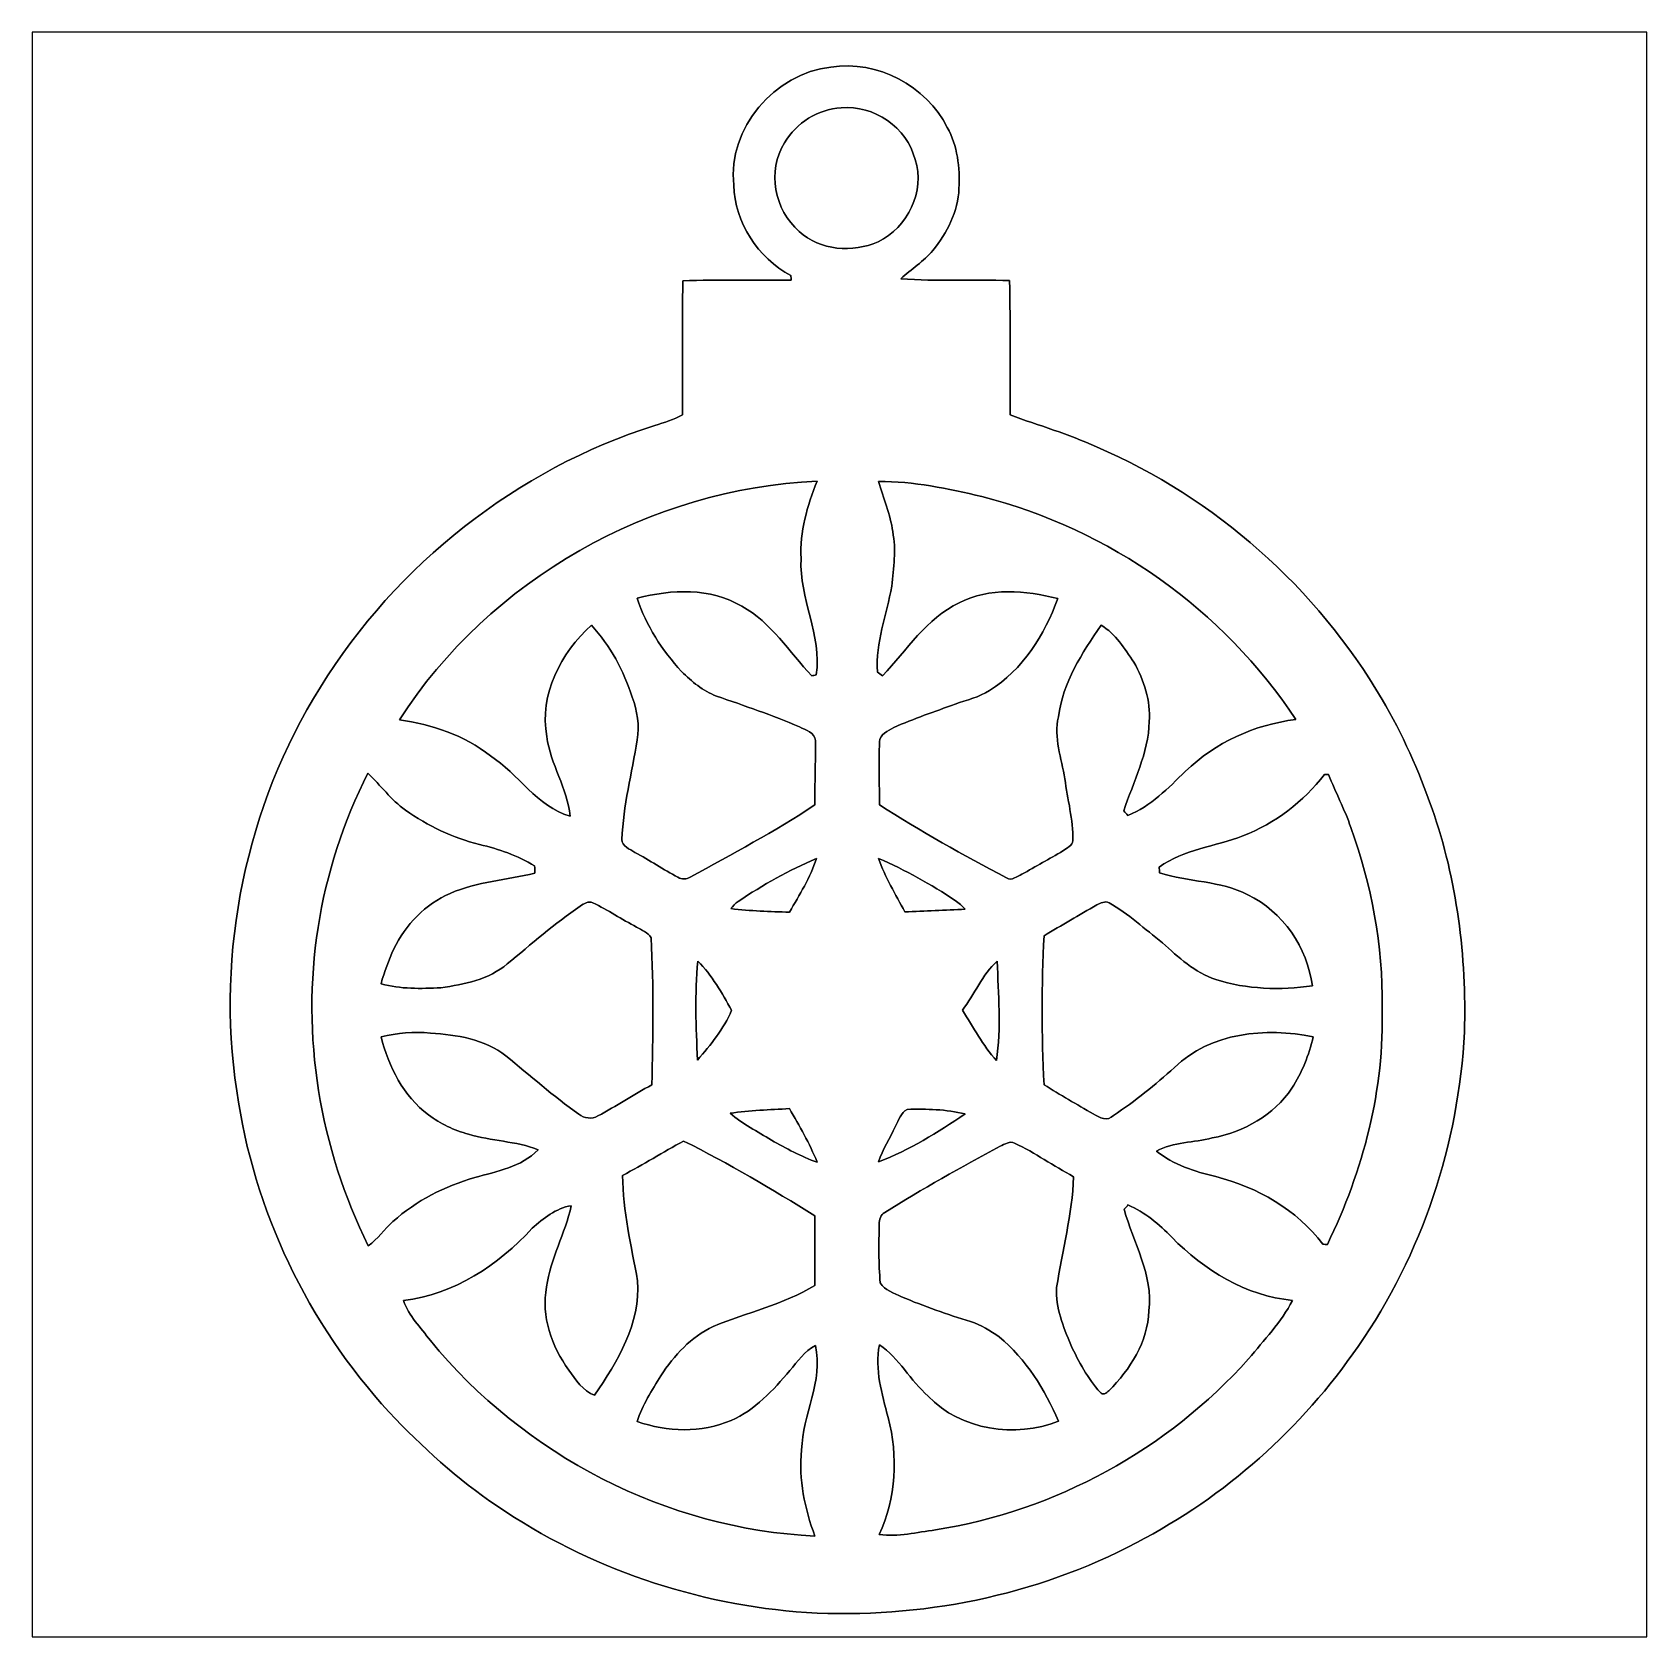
# Model space of a CAD drawing. Header units: centimetres. Extents: x -16.8 to 16.8, y -16.7 to 16.7.
import ezdxf

# ---------------------------------------------------------------- set-up
doc = ezdxf.new("R2010")
doc.units = ezdxf.units.CM
doc.header["$MEASUREMENT"] = 0
doc.layers.add('Layer 1', color=7, linetype='Continuous')

msp = doc.modelspace()

# ---------------------------------------------------------------- linework, layer by layer
at = {"layer": 'Layer 1', "color": 7}
for points, knots in [([(-16.77458, 16.66875), (-16.77458, 16.66875), (16.77458, 16.66875), (16.77458, 16.66875), (16.77458, 16.66875), (16.77458, 16.66875), (16.77458, -16.66875), (16.77458, -16.66875), (16.77458, -16.66875), (16.77458, -16.66875), (-16.77458, -16.66875), (-16.77458, -16.66875), (-16.77458, -16.66875), (-16.77458, -16.66875), (-16.77458, 16.66875), (-16.77458, 16.66875), (-16.77458, 16.66875), (-16.77458, 16.66875), (-16.77458, 16.66875), (-16.77458, 16.66875)], [0, 0, 0, 0, 0.16666667, 0.16666667, 0.16666667, 0.16666667, 0.33333333, 0.33333333, 0.33333333, 0.33333333, 0.5, 0.5, 0.5, 0.5, 0.66666667, 0.66666667, 0.66666667, 0.66666667, 1, 1, 1, 1]), ([(-0.17815, 15.94379), (-1.35008, 15.81961), (-2.32198, 14.67661), (-2.19886, 13.49446), (-2.19886, 13.49446), (-2.17593, 12.71482), (-1.69404, 11.98245), (-1.01247, 11.6145), (-1.01247, 11.6145), (-1.01, 11.59051), (-1.00542, 11.54254), (-1.0033, 11.5189), (-1.0033, 11.5189), (-1.75401, 11.51572), (-2.50508, 11.52666), (-3.25543, 11.50691), (-3.25543, 11.50691), (-3.27131, 10.57804), (-3.26214, 9.64918), (-3.26037, 8.72031), (-3.26037, 8.72031), (-3.44452, 8.62401), (-3.64349, 8.56156), (-3.84034, 8.49736), (-3.84034, 8.49736), (-6.70666, 7.59248), (-9.20644, 5.61199), (-10.78794, 3.06141), (-10.78794, 3.06141), (-12.33241, 0.58596), (-12.96353, -2.44299), (-12.52467, -5.32871), (-12.52467, -5.32871), (-12.17824, -7.80697), (-11.04971, -10.16282), (-9.35814, -12.00397), (-9.35814, -12.00397), (-8.67269, -12.72293), (-7.94173, -13.40591), (-7.10918, -13.95342), (-7.10918, -13.95342), (-5.21864, -15.24882), (-2.97145, -16.01011), (-0.68686, -16.16604), (-0.68686, -16.16604), (1.67569, -16.29869), (4.0827, -15.82526), (6.17679, -14.71189), (6.17679, -14.71189), (8.01441, -13.75974), (9.60755, -12.34264), (10.7763, -10.63519), (10.7763, -10.63519), (12.11227, -8.72525), (12.8651, -6.42761), (12.98787, -4.10422), (12.98787, -4.10422), (13.0302, -2.53541), (12.83406, -0.95074), (12.31547, 0.53446), (12.31547, 0.53446), (12.03572, 1.32009), (11.7034, 2.08986), (11.27407, 2.80635), (11.27407, 2.80635), (9.92117, 5.12657), (7.80521, 6.98923), (5.34211, 8.05568), (5.34211, 8.05568), (4.75932, 8.32062), (4.14267, 8.49842), (3.54365, 8.71926), (3.54365, 8.71926), (3.54259, 9.64953), (3.556, 10.58016), (3.53413, 11.51008), (3.53413, 11.51008), (2.78095, 11.53266), (2.026, 11.49033), (1.27388, 11.54924), (1.27388, 11.54924), (1.49119, 11.75032), (1.74837, 11.90766), (1.93922, 12.13732), (1.93922, 12.13732), (2.23908, 12.49927), (2.46486, 12.94659), (2.48285, 13.4239), (2.48285, 13.4239), (2.50331, 13.85499), (2.45392, 14.31043), (2.24014, 14.69319), (2.24014, 14.69319), (1.80058, 15.55715), (0.78634, 16.09866), (-0.17815, 15.94379)], [0, 0, 0, 0, 0.04, 0.04, 0.04, 0.04, 0.08, 0.08, 0.08, 0.08, 0.12, 0.12, 0.12, 0.12, 0.16, 0.16, 0.16, 0.16, 0.2, 0.2, 0.2, 0.2, 0.24, 0.24, 0.24, 0.24, 0.28, 0.28, 0.28, 0.28, 0.32, 0.32, 0.32, 0.32, 0.36, 0.36, 0.36, 0.36, 0.4, 0.4, 0.4, 0.4, 0.44, 0.44, 0.44, 0.44, 0.48, 0.48, 0.48, 0.48, 0.52, 0.52, 0.52, 0.52, 0.56, 0.56, 0.56, 0.56, 0.6, 0.6, 0.6, 0.6, 0.64, 0.64, 0.64, 0.64, 0.68, 0.68, 0.68, 0.68, 0.72, 0.72, 0.72, 0.72, 0.76, 0.76, 0.76, 0.76, 0.8, 0.8, 0.8, 0.8, 0.84, 0.84, 0.84, 0.84, 0.88, 0.88, 0.88, 0.88, 0.92, 0.92, 0.92, 0.92, 1, 1, 1, 1]), ([(0.03422, 15.09748), (0.71402, 15.16486), (1.40794, 14.69108), (1.57092, 14.02362), (1.57092, 14.02362), (1.78682, 13.36816), (1.41429, 12.60934), (0.80257, 12.31794), (0.80257, 12.31794), (0.27693, 12.07841), (-0.40464, 12.13414), (-0.83785, 12.53278), (-0.83785, 12.53278), (-1.3522, 12.96846), (-1.50742, 13.79714), (-1.14194, 14.37287), (-1.14194, 14.37287), (-0.90029, 14.7888), (-0.44768, 15.07172), (0.03422, 15.09748)], [0, 0, 0, 0, 0.16666667, 0.16666667, 0.16666667, 0.16666667, 0.33333333, 0.33333333, 0.33333333, 0.33333333, 0.5, 0.5, 0.5, 0.5, 0.66666667, 0.66666667, 0.66666667, 0.66666667, 1, 1, 1, 1]), ([(-9.14541, 2.38478), (-7.26863, 5.29943), (-3.92501, 7.19384), (-0.46496, 7.34025), (-0.46496, 7.34025), (-0.67275, 6.83013), (-0.82726, 6.29038), (-0.79763, 5.73264), (-0.79763, 5.73264), (-0.84526, 4.90679), (-0.36054, 4.14514), (-0.48225, 3.31611), (-0.48225, 3.31611), (-0.50624, 3.31117), (-0.55386, 3.30165), (-0.57785, 3.29706), (-0.57785, 3.29706), (-1.04916, 3.79095), (-1.41429, 4.40831), (-2.03094, 4.74133), (-2.03094, 4.74133), (-2.68111, 5.13362), (-3.49215, 5.09623), (-4.2037, 4.90961), (-4.2037, 4.90961), (-4.0192, 4.33952), (-3.68653, 3.82411), (-3.28154, 3.38561), (-3.28154, 3.38561), (-3.07269, 3.17641), (-2.83351, 2.98556), (-2.55658, 2.87584), (-2.55658, 2.87584), (-1.97661, 2.67617), (-1.39524, 2.47685), (-0.83044, 2.23696), (-0.83044, 2.23696), (-0.70838, 2.17135), (-0.51188, 2.12019), (-0.49989, 1.95227), (-0.49989, 1.95227), (-0.49565, 1.50636), (-0.51541, 1.0601), (-0.51223, 0.61383), (-0.51223, 0.61383), (-1.34408, 0.06138), (-2.22814, -0.40287), (-3.10198, -0.88371), (-3.10198, -0.88371), (-3.18029, -0.93169), (-3.27731, -0.93557), (-3.35703, -0.88865), (-3.35703, -0.88865), (-3.66219, -0.72884), (-3.94794, -0.53446), (-4.25168, -0.37183), (-4.25168, -0.37183), (-4.35187, -0.30374), (-4.52296, -0.24941), (-4.52014, -0.10089), (-4.52014, -0.10089), (-4.49651, 0.59796), (-4.31553, 1.27776), (-4.20299, 1.96462), (-4.20299, 1.96462), (-4.15219, 2.26413), (-4.2037, 2.56928), (-4.30601, 2.8515), (-4.30601, 2.8515), (-4.48275, 3.40219), (-4.76568, 3.92218), (-5.15549, 4.35116), (-5.15549, 4.35116), (-5.79191, 3.77331), (-6.24558, 2.91183), (-6.08189, 2.03306), (-6.08189, 2.03306), (-6.00922, 1.45768), (-5.65044, 0.9585), (-5.59929, 0.381), (-5.59929, 0.381), (-6.28968, 0.5902), (-6.67279, 1.25307), (-7.25346, 1.63548), (-7.25346, 1.63548), (-7.80133, 2.05881), (-8.46561, 2.28847), (-9.14541, 2.38478)], [0, 0, 0, 0, 0.04347826, 0.04347826, 0.04347826, 0.04347826, 0.08695652, 0.08695652, 0.08695652, 0.08695652, 0.13043478, 0.13043478, 0.13043478, 0.13043478, 0.17391304, 0.17391304, 0.17391304, 0.17391304, 0.2173913, 0.2173913, 0.2173913, 0.2173913, 0.26086957, 0.26086957, 0.26086957, 0.26086957, 0.30434783, 0.30434783, 0.30434783, 0.30434783, 0.34782609, 0.34782609, 0.34782609, 0.34782609, 0.39130435, 0.39130435, 0.39130435, 0.39130435, 0.43478261, 0.43478261, 0.43478261, 0.43478261, 0.47826087, 0.47826087, 0.47826087, 0.47826087, 0.52173913, 0.52173913, 0.52173913, 0.52173913, 0.56521739, 0.56521739, 0.56521739, 0.56521739, 0.60869565, 0.60869565, 0.60869565, 0.60869565, 0.65217391, 0.65217391, 0.65217391, 0.65217391, 0.69565217, 0.69565217, 0.69565217, 0.69565217, 0.73913043, 0.73913043, 0.73913043, 0.73913043, 0.7826087, 0.7826087, 0.7826087, 0.7826087, 0.82608696, 0.82608696, 0.82608696, 0.82608696, 0.86956522, 0.86956522, 0.86956522, 0.86956522, 0.91304348, 0.91304348, 0.91304348, 0.91304348, 1, 1, 1, 1]), ([(0.81209, 7.33496), (1.53811, 7.34131), (2.25601, 7.18785), (2.9591, 7.02028), (2.9591, 7.02028), (5.60246, 6.35035), (7.98477, 4.67325), (9.47984, 2.38901), (9.47984, 2.38901), (8.62542, 2.28565), (7.81121, 1.90888), (7.18926, 1.31269), (7.18926, 1.31269), (6.82731, 0.96414), (6.47277, 0.58702), (5.99475, 0.39723), (5.99475, 0.39723), (5.96547, 0.42827), (5.93619, 0.45896), (5.90726, 0.4893), (5.90726, 0.4893), (6.10623, 1.10137), (6.4195, 1.68839), (6.43784, 2.34562), (6.43784, 2.34562), (6.46677, 2.77989), (6.32954, 3.20534), (6.11822, 3.57893), (6.11822, 3.57893), (5.92314, 3.85763), (5.74075, 4.17336), (5.43595, 4.34693), (5.43595, 4.34693), (5.03978, 3.76908), (4.64044, 3.15877), (4.54872, 2.44651), (4.54872, 2.44651), (4.44747, 2.01189), (4.6161, 1.58291), (4.68207, 1.15782), (4.68207, 1.15782), (4.74063, 0.73096), (4.85457, 0.30974), (4.85034, -0.12383), (4.85034, -0.12383), (4.84611, -0.23671), (4.71629, -0.27869), (4.64291, -0.33937), (4.64291, -0.33937), (4.36316, -0.50906), (4.07423, -0.66252), (3.7913, -0.82691), (3.7913, -0.82691), (3.69041, -0.86078), (3.57858, -0.9719), (3.47027, -0.90276), (3.47027, -0.90276), (2.57316, -0.42686), (1.68346, 0.06526), (0.83044, 0.61736), (0.83044, 0.61736), (0.8315, 1.05269), (0.81033, 1.48837), (0.8322, 1.92299), (0.8322, 1.92299), (0.83679, 2.08562), (1.00506, 2.15441), (1.12571, 2.2225), (1.12571, 2.2225), (1.5434, 2.40771), (1.97697, 2.5527), (2.40524, 2.71074), (2.40524, 2.71074), (2.64336, 2.79682), (2.89877, 2.85009), (3.11397, 2.98979), (3.11397, 2.98979), (3.80788, 3.42159), (4.26297, 4.14902), (4.53461, 4.90396), (4.53461, 4.90396), (3.8668, 5.06836), (3.1175, 5.13997), (2.48603, 4.81577), (2.48603, 4.81577), (1.80411, 4.48804), (1.39947, 3.82799), (0.89394, 3.29812), (0.89394, 3.29812), (0.85796, 3.32423), (0.82233, 3.35033), (0.78705, 3.37573), (0.78705, 3.37573), (0.74507, 3.99062), (0.98107, 4.56741), (1.08444, 5.16255), (1.08444, 5.16255), (1.12395, 5.53614), (1.18463, 5.91996), (1.10525, 6.29285), (1.10525, 6.29285), (1.06186, 6.65515), (0.90664, 6.98641), (0.81209, 7.33496)], [0, 0, 0, 0, 0.03703704, 0.03703704, 0.03703704, 0.03703704, 0.07407407, 0.07407407, 0.07407407, 0.07407407, 0.11111111, 0.11111111, 0.11111111, 0.11111111, 0.14814815, 0.14814815, 0.14814815, 0.14814815, 0.18518519, 0.18518519, 0.18518519, 0.18518519, 0.22222222, 0.22222222, 0.22222222, 0.22222222, 0.25925926, 0.25925926, 0.25925926, 0.25925926, 0.2962963, 0.2962963, 0.2962963, 0.2962963, 0.33333333, 0.33333333, 0.33333333, 0.33333333, 0.37037037, 0.37037037, 0.37037037, 0.37037037, 0.40740741, 0.40740741, 0.40740741, 0.40740741, 0.44444444, 0.44444444, 0.44444444, 0.44444444, 0.48148148, 0.48148148, 0.48148148, 0.48148148, 0.51851852, 0.51851852, 0.51851852, 0.51851852, 0.55555556, 0.55555556, 0.55555556, 0.55555556, 0.59259259, 0.59259259, 0.59259259, 0.59259259, 0.62962963, 0.62962963, 0.62962963, 0.62962963, 0.66666667, 0.66666667, 0.66666667, 0.66666667, 0.7037037, 0.7037037, 0.7037037, 0.7037037, 0.74074074, 0.74074074, 0.74074074, 0.74074074, 0.77777778, 0.77777778, 0.77777778, 0.77777778, 0.81481481, 0.81481481, 0.81481481, 0.81481481, 0.85185185, 0.85185185, 0.85185185, 0.85185185, 0.88888889, 0.88888889, 0.88888889, 0.88888889, 0.92592593, 0.92592593, 0.92592593, 0.92592593, 1, 1, 1, 1]), ([(-10.83628, -1.93393), (-10.66271, -0.81774), (-10.30711, 0.26705), (-9.80017, 1.27564), (-9.80017, 1.27564), (-9.53735, 1.02164), (-9.31863, 0.72108), (-9.01841, 0.50765), (-9.01841, 0.50765), (-8.55733, 0.17427), (-8.03381, -0.07161), (-7.48101, -0.20814), (-7.48101, -0.20814), (-7.07954, -0.2988), (-6.68761, -0.43815), (-6.33554, -0.6544), (-6.33554, -0.6544), (-6.33377, -0.70414), (-6.33166, -0.75389), (-6.32989, -0.80398), (-6.32989, -0.80398), (-6.91621, -0.94474), (-7.53216, -0.97825), (-8.09061, -1.22273), (-8.09061, -1.22273), (-8.60672, -1.44745), (-9.01947, -1.87396), (-9.26289, -2.37772), (-9.26289, -2.37772), (-9.36413, -2.61373), (-9.45974, -2.85327), (-9.52712, -3.10127), (-9.52712, -3.10127), (-9.12319, -3.21522), (-8.69809, -3.20675), (-8.28322, -3.18276), (-8.28322, -3.18276), (-7.7978, -3.11785), (-7.28909, -3.01343), (-6.90386, -2.68993), (-6.90386, -2.68993), (-6.40786, -2.27824), (-5.91996, -1.85349), (-5.38798, -1.48766), (-5.38798, -1.48766), (-5.31001, -1.44251), (-5.21723, -1.36984), (-5.1241, -1.41958), (-5.1241, -1.41958), (-4.81259, -1.57057), (-4.52332, -1.76318), (-4.21605, -1.92229), (-4.21605, -1.92229), (-4.11304, -1.99002), (-3.97686, -2.03271), (-3.91478, -2.14736), (-3.91478, -2.14736), (-3.86362, -3.16477), (-3.86891, -4.18324), (-3.90172, -5.201), (-3.90172, -5.201), (-4.27673, -5.41267), (-4.64256, -5.63986), (-5.01968, -5.848), (-5.01968, -5.848), (-5.14526, -5.92102), (-5.3086, -5.90197), (-5.41796, -5.80778), (-5.41796, -5.80778), (-5.94995, -5.44195), (-6.42761, -5.00415), (-6.93208, -4.60234), (-6.93208, -4.60234), (-7.3727, -4.24991), (-7.95443, -4.16243), (-8.50018, -4.12644), (-8.50018, -4.12644), (-8.84343, -4.09152), (-9.19021, -4.12574), (-9.525, -4.20511), (-9.525, -4.20511), (-9.36801, -4.82247), (-9.06533, -5.43983), (-8.54146, -5.82366), (-8.54146, -5.82366), (-8.29557, -6.01451), (-8.00876, -6.14751), (-7.70784, -6.22476), (-7.70784, -6.22476), (-7.23653, -6.37399), (-6.725, -6.36588), (-6.26463, -6.55214), (-6.26463, -6.55214), (-6.6107, -6.91303), (-7.12011, -6.99664), (-7.57873, -7.13034), (-7.57873, -7.13034), (-8.20208, -7.30638), (-8.79687, -7.60589), (-9.27911, -8.04228), (-9.27911, -8.04228), (-9.45727, -8.20279), (-9.59414, -8.40669), (-9.79205, -8.54534), (-9.79205, -8.54534), (-10.8017, -6.51616), (-11.18905, -4.17618), (-10.83628, -1.93393)], [0, 0, 0, 0, 0.03571429, 0.03571429, 0.03571429, 0.03571429, 0.07142857, 0.07142857, 0.07142857, 0.07142857, 0.10714286, 0.10714286, 0.10714286, 0.10714286, 0.14285714, 0.14285714, 0.14285714, 0.14285714, 0.17857143, 0.17857143, 0.17857143, 0.17857143, 0.21428571, 0.21428571, 0.21428571, 0.21428571, 0.25, 0.25, 0.25, 0.25, 0.28571429, 0.28571429, 0.28571429, 0.28571429, 0.32142857, 0.32142857, 0.32142857, 0.32142857, 0.35714286, 0.35714286, 0.35714286, 0.35714286, 0.39285714, 0.39285714, 0.39285714, 0.39285714, 0.42857143, 0.42857143, 0.42857143, 0.42857143, 0.46428571, 0.46428571, 0.46428571, 0.46428571, 0.5, 0.5, 0.5, 0.5, 0.53571429, 0.53571429, 0.53571429, 0.53571429, 0.57142857, 0.57142857, 0.57142857, 0.57142857, 0.60714286, 0.60714286, 0.60714286, 0.60714286, 0.64285714, 0.64285714, 0.64285714, 0.64285714, 0.67857143, 0.67857143, 0.67857143, 0.67857143, 0.71428571, 0.71428571, 0.71428571, 0.71428571, 0.75, 0.75, 0.75, 0.75, 0.78571429, 0.78571429, 0.78571429, 0.78571429, 0.82142857, 0.82142857, 0.82142857, 0.82142857, 0.85714286, 0.85714286, 0.85714286, 0.85714286, 0.89285714, 0.89285714, 0.89285714, 0.89285714, 0.92857143, 0.92857143, 0.92857143, 0.92857143, 1, 1, 1, 1]), ([(10.08133, 1.24778), (10.10179, 1.24742), (10.14307, 1.24707), (10.16353, 1.24672), (10.16353, 1.24672), (10.30746, 0.8763), (10.4962, 0.52423), (10.62567, 0.14781), (10.62567, 0.14781), (11.05958, -1.04352), (11.2963, -2.31105), (11.27478, -3.58069), (11.27478, -3.58069), (11.33299, -5.29061), (10.88037, -6.98818), (10.13813, -8.51923), (10.13813, -8.51923), (10.11449, -8.51782), (10.06757, -8.515), (10.04394, -8.51394), (10.04394, -8.51394), (9.50136, -7.79286), (8.68151, -7.3279), (7.8172, -7.10777), (7.8172, -7.10777), (7.38011, -7.00193), (6.94372, -6.86082), (6.58495, -6.57895), (6.58495, -6.57895), (6.93949, -6.38316), (7.36388, -6.40609), (7.74771, -6.30484), (7.74771, -6.30484), (8.39787, -6.17855), (9.03005, -5.83494), (9.40047, -5.27262), (9.40047, -5.27262), (9.60861, -4.9463), (9.75924, -4.58258), (9.84391, -4.20476), (9.84391, -4.20476), (8.86142, -4.00579), (7.70749, -4.10669), (6.95995, -4.84293), (6.95995, -4.84293), (6.56096, -5.20065), (6.14504, -5.54284), (5.6956, -5.83565), (5.6956, -5.83565), (5.57071, -5.97041), (5.39609, -5.88045), (5.27156, -5.80708), (5.27156, -5.80708), (4.93042, -5.6067), (4.58541, -5.41302), (4.25309, -5.19924), (4.25309, -5.19924), (4.19312, -4.16807), (4.20017, -3.13337), (4.24991, -2.1022), (4.24991, -2.1022), (4.6168, -1.89054), (4.9784, -1.67005), (5.34917, -1.46473), (5.34917, -1.46473), (5.42537, -1.42875), (5.51709, -1.3716), (5.60141, -1.41781), (5.60141, -1.41781), (6.00569, -1.64641), (6.34647, -1.96568), (6.70983, -2.25143), (6.70983, -2.25143), (7.04215, -2.55023), (7.38434, -2.86879), (7.81756, -3.01237), (7.81756, -3.01237), (8.46243, -3.22157), (9.16058, -3.23568), (9.82839, -3.14607), (9.82839, -3.14607), (9.72291, -2.35162), (9.21385, -1.59949), (8.48395, -1.25166), (8.48395, -1.25166), (7.91386, -0.95814), (7.25311, -0.99025), (6.65304, -0.79481), (6.65304, -0.79481), (6.65092, -0.76588), (6.64669, -0.70838), (6.64422, -0.67945), (6.64422, -0.67945), (7.15716, -0.30057), (7.80732, -0.25541), (8.38376, -0.02611), (8.38376, -0.02611), (9.05651, 0.22754), (9.63754, 0.68474), (10.08133, 1.24778)], [0, 0, 0, 0, 0.03846154, 0.03846154, 0.03846154, 0.03846154, 0.07692308, 0.07692308, 0.07692308, 0.07692308, 0.11538462, 0.11538462, 0.11538462, 0.11538462, 0.15384615, 0.15384615, 0.15384615, 0.15384615, 0.19230769, 0.19230769, 0.19230769, 0.19230769, 0.23076923, 0.23076923, 0.23076923, 0.23076923, 0.26923077, 0.26923077, 0.26923077, 0.26923077, 0.30769231, 0.30769231, 0.30769231, 0.30769231, 0.34615385, 0.34615385, 0.34615385, 0.34615385, 0.38461538, 0.38461538, 0.38461538, 0.38461538, 0.42307692, 0.42307692, 0.42307692, 0.42307692, 0.46153846, 0.46153846, 0.46153846, 0.46153846, 0.5, 0.5, 0.5, 0.5, 0.53846154, 0.53846154, 0.53846154, 0.53846154, 0.57692308, 0.57692308, 0.57692308, 0.57692308, 0.61538462, 0.61538462, 0.61538462, 0.61538462, 0.65384615, 0.65384615, 0.65384615, 0.65384615, 0.69230769, 0.69230769, 0.69230769, 0.69230769, 0.73076923, 0.73076923, 0.73076923, 0.73076923, 0.76923077, 0.76923077, 0.76923077, 0.76923077, 0.80769231, 0.80769231, 0.80769231, 0.80769231, 0.84615385, 0.84615385, 0.84615385, 0.84615385, 0.88461538, 0.88461538, 0.88461538, 0.88461538, 0.92307692, 0.92307692, 0.92307692, 0.92307692, 1, 1, 1, 1]), ([(-2.10397, -1.39065), (-1.59032, -1.0474), (-1.04987, -0.74083), (-0.48013, -0.50024), (-0.48013, -0.50024), (-0.60008, -0.89817), (-0.83573, -1.25201), (-1.03611, -1.61325), (-1.03611, -1.61325), (-1.44427, -1.60761), (-1.85208, -1.58468), (-2.25813, -1.54058), (-2.25813, -1.54058), (-2.21086, -1.48661), (-2.16429, -1.43051), (-2.10397, -1.39065)], [0, 0, 0, 0, 0.2, 0.2, 0.2, 0.2, 0.4, 0.4, 0.4, 0.4, 0.6, 0.6, 0.6, 0.6, 1, 1, 1, 1]), ([(0.81174, -0.49636), (1.37019, -0.73378), (1.89689, -1.03999), (2.40489, -1.37089), (2.40489, -1.37089), (2.48179, -1.4224), (2.54847, -1.48661), (2.61408, -1.55187), (2.61408, -1.55187), (2.19463, -1.56986), (1.77553, -1.59385), (1.35608, -1.60867), (1.35608, -1.60867), (1.16664, -1.24248), (0.94544, -0.88759), (0.81174, -0.49636)], [0, 0, 0, 0, 0.2, 0.2, 0.2, 0.2, 0.4, 0.4, 0.4, 0.4, 0.6, 0.6, 0.6, 0.6, 1, 1, 1, 1]), ([(-2.94393, -2.63066), (-2.65077, -2.92418), (-2.44193, -3.29353), (-2.24226, -3.65337), (-2.24226, -3.65337), (-2.40524, -4.03472), (-2.67653, -4.3748), (-2.95099, -4.68559), (-2.95099, -4.68559), (-2.98379, -4.00156), (-3.00919, -3.31329), (-2.94393, -2.63066)], [0, 0, 0, 0, 0.25, 0.25, 0.25, 0.25, 0.5, 0.5, 0.5, 0.5, 1, 1, 1, 1]), ([(2.55376, -3.6509), (2.80635, -3.3207), (2.96369, -2.91183), (3.27731, -2.63137), (3.27731, -2.63137), (3.29918, -3.31893), (3.36444, -4.0132), (3.26249, -4.69829), (3.26249, -4.69829), (2.98132, -4.3815), (2.77812, -4.0072), (2.55376, -3.6509)], [0, 0, 0, 0, 0.25, 0.25, 0.25, 0.25, 0.5, 0.5, 0.5, 0.5, 1, 1, 1, 1]), ([(-2.27506, -5.79226), (-1.86619, -5.73229), (-1.45203, -5.7217), (-1.04034, -5.69454), (-1.04034, -5.69454), (-0.83256, -6.05684), (-0.62054, -6.41985), (-0.46461, -6.80791), (-0.46461, -6.80791), (-0.80045, -6.69996), (-1.10419, -6.51369), (-1.41605, -6.35318), (-1.41605, -6.35318), (-1.70215, -6.16656), (-2.01542, -6.01627), (-2.27506, -5.79226)], [0, 0, 0, 0, 0.2, 0.2, 0.2, 0.2, 0.4, 0.4, 0.4, 0.4, 0.6, 0.6, 0.6, 0.6, 1, 1, 1, 1]), ([(1.40617, -5.71147), (1.80799, -5.70159), (2.21721, -5.70865), (2.60985, -5.80531), (2.60985, -5.80531), (2.04152, -6.18949), (1.45486, -6.55602), (0.81209, -6.80367), (0.81209, -6.80367), (0.90064, -6.54438), (1.0474, -6.31155), (1.16029, -6.06284), (1.16029, -6.06284), (1.22943, -5.94007), (1.27494, -5.78309), (1.40617, -5.71147)], [0, 0, 0, 0, 0.2, 0.2, 0.2, 0.2, 0.4, 0.4, 0.4, 0.4, 0.6, 0.6, 0.6, 0.6, 1, 1, 1, 1]), ([(-3.24026, -6.37011), (-2.30329, -6.83613), (-1.40194, -7.37059), (-0.51259, -7.92092), (-0.51259, -7.92092), (-0.51153, -8.40423), (-0.51153, -8.88718), (-0.51012, -9.37048), (-0.51012, -9.37048), (-1.16523, -9.76665), (-1.92334, -9.93316), (-2.62537, -10.22033), (-2.62537, -10.22033), (-3.08187, -10.44116), (-3.44099, -10.82322), (-3.71122, -11.24585), (-3.71122, -11.24585), (-3.90419, -11.54712), (-4.09434, -11.85757), (-4.20688, -12.19906), (-4.20688, -12.19906), (-3.57999, -12.40896), (-2.86738, -12.44635), (-2.25284, -12.17366), (-2.25284, -12.17366), (-1.75295, -11.95987), (-1.37619, -11.54606), (-1.03223, -11.13861), (-1.03223, -11.13861), (-0.87171, -10.95057), (-0.7299, -10.7315), (-0.5013, -10.61861), (-0.5013, -10.61861), (-0.32985, -11.35839), (-0.76941, -12.05583), (-0.78669, -12.7889), (-0.78669, -12.7889), (-0.85513, -13.40132), (-0.72319, -14.00739), (-0.50941, -14.57748), (-0.50941, -14.57748), (-3.58916, -14.43355), (-6.55849, -12.89791), (-8.5023, -10.51137), (-8.5023, -10.51137), (-8.7055, -10.24961), (-8.94644, -10.0016), (-9.06039, -9.68481), (-9.06039, -9.68481), (-8.00876, -9.56204), (-7.09189, -8.94397), (-6.38634, -8.18303), (-6.38634, -8.18303), (-6.1528, -7.97877), (-5.89174, -7.76146), (-5.57565, -7.71384), (-5.57565, -7.71384), (-5.69419, -8.29239), (-6.01451, -8.80992), (-6.08612, -9.40082), (-6.08612, -9.40082), (-6.2043, -10.01183), (-5.98029, -10.6359), (-5.62645, -11.13014), (-5.62645, -11.13014), (-5.48146, -11.33228), (-5.33224, -11.55806), (-5.08953, -11.65331), (-5.08953, -11.65331), (-4.61328, -10.94952), (-4.13103, -10.15682), (-4.19523, -9.27206), (-4.19523, -9.27206), (-4.32929, -8.54781), (-4.49968, -7.82426), (-4.50885, -7.08378), (-4.50885, -7.08378), (-4.07917, -6.85835), (-3.66677, -6.60153), (-3.24026, -6.37011)], [0, 0, 0, 0, 0.04761905, 0.04761905, 0.04761905, 0.04761905, 0.0952381, 0.0952381, 0.0952381, 0.0952381, 0.14285714, 0.14285714, 0.14285714, 0.14285714, 0.19047619, 0.19047619, 0.19047619, 0.19047619, 0.23809524, 0.23809524, 0.23809524, 0.23809524, 0.28571429, 0.28571429, 0.28571429, 0.28571429, 0.33333333, 0.33333333, 0.33333333, 0.33333333, 0.38095238, 0.38095238, 0.38095238, 0.38095238, 0.42857143, 0.42857143, 0.42857143, 0.42857143, 0.47619048, 0.47619048, 0.47619048, 0.47619048, 0.52380952, 0.52380952, 0.52380952, 0.52380952, 0.57142857, 0.57142857, 0.57142857, 0.57142857, 0.61904762, 0.61904762, 0.61904762, 0.61904762, 0.66666667, 0.66666667, 0.66666667, 0.66666667, 0.71428571, 0.71428571, 0.71428571, 0.71428571, 0.76190476, 0.76190476, 0.76190476, 0.76190476, 0.80952381, 0.80952381, 0.80952381, 0.80952381, 0.85714286, 0.85714286, 0.85714286, 0.85714286, 0.9047619, 0.9047619, 0.9047619, 0.9047619, 1, 1, 1, 1]), ([(3.33939, -6.47665), (3.43217, -6.43925), (3.53801, -6.35988), (3.63996, -6.4135), (3.63996, -6.4135), (4.06506, -6.61353), (4.44923, -6.88799), (4.86304, -7.10988), (4.86304, -7.10988), (4.84082, -7.89023), (4.62315, -8.64588), (4.51238, -9.41493), (4.51238, -9.41493), (4.4891, -9.83121), (4.65173, -10.22809), (4.8073, -10.60591), (4.8073, -10.60591), (4.9717, -10.95375), (5.15691, -11.30229), (5.41549, -11.59051), (5.41549, -11.59051), (5.45959, -11.66072), (5.55837, -11.60815), (5.59541, -11.55806), (5.59541, -11.55806), (6.04344, -11.11744), (6.40433, -10.53783), (6.43114, -9.89471), (6.43114, -9.89471), (6.51933, -9.14647), (6.10552, -8.48431), (5.91502, -7.78757), (5.91502, -7.78757), (5.94148, -7.75758), (5.96794, -7.72795), (5.99511, -7.69832), (5.99511, -7.69832), (6.34436, -7.85178), (6.64351, -8.09554), (6.90598, -8.3693), (6.90598, -8.3693), (7.57767, -9.05087), (8.44232, -9.58885), (9.41387, -9.67952), (9.41387, -9.67952), (9.17892, -10.13213), (8.82121, -10.50678), (8.49983, -10.89801), (8.49983, -10.89801), (6.82025, -12.77267), (4.48769, -14.05961), (1.99813, -14.44907), (1.99813, -14.44907), (1.61078, -14.49705), (1.21849, -14.59689), (0.82726, -14.54679), (0.82726, -14.54679), (1.17157, -13.78938), (1.22167, -12.91555), (1.01177, -12.11404), (1.01177, -12.11404), (0.88018, -11.62156), (0.73131, -11.11885), (0.82868, -10.60344), (0.82868, -10.60344), (1.24142, -10.88284), (1.47002, -11.34569), (1.84185, -11.66989), (1.84185, -11.66989), (2.52518, -12.38568), (3.65054, -12.53843), (4.55119, -12.19165), (4.55119, -12.19165), (4.26755, -11.53231), (3.87526, -10.9026), (3.32034, -10.43869), (3.32034, -10.43869), (3.13408, -10.31099), (2.93793, -10.1921), (2.72274, -10.12084), (2.72274, -10.12084), (2.23661, -9.9755), (1.75966, -9.79911), (1.2894, -9.60861), (1.2894, -9.60861), (1.1363, -9.52712), (0.93804, -9.47632), (0.84702, -9.31651), (0.84702, -9.31651), (0.80998, -8.91011), (0.81739, -8.50124), (0.82585, -8.09413), (0.82585, -8.09413), (0.82726, -8.00382), (0.84737, -7.89869), (0.9398, -7.85671), (0.9398, -7.85671), (1.71768, -7.35965), (2.52977, -6.91903), (3.33939, -6.47665)], [0, 0, 0, 0, 0.03846154, 0.03846154, 0.03846154, 0.03846154, 0.07692308, 0.07692308, 0.07692308, 0.07692308, 0.11538462, 0.11538462, 0.11538462, 0.11538462, 0.15384615, 0.15384615, 0.15384615, 0.15384615, 0.19230769, 0.19230769, 0.19230769, 0.19230769, 0.23076923, 0.23076923, 0.23076923, 0.23076923, 0.26923077, 0.26923077, 0.26923077, 0.26923077, 0.30769231, 0.30769231, 0.30769231, 0.30769231, 0.34615385, 0.34615385, 0.34615385, 0.34615385, 0.38461538, 0.38461538, 0.38461538, 0.38461538, 0.42307692, 0.42307692, 0.42307692, 0.42307692, 0.46153846, 0.46153846, 0.46153846, 0.46153846, 0.5, 0.5, 0.5, 0.5, 0.53846154, 0.53846154, 0.53846154, 0.53846154, 0.57692308, 0.57692308, 0.57692308, 0.57692308, 0.61538462, 0.61538462, 0.61538462, 0.61538462, 0.65384615, 0.65384615, 0.65384615, 0.65384615, 0.69230769, 0.69230769, 0.69230769, 0.69230769, 0.73076923, 0.73076923, 0.73076923, 0.73076923, 0.76923077, 0.76923077, 0.76923077, 0.76923077, 0.80769231, 0.80769231, 0.80769231, 0.80769231, 0.84615385, 0.84615385, 0.84615385, 0.84615385, 0.88461538, 0.88461538, 0.88461538, 0.88461538, 0.92307692, 0.92307692, 0.92307692, 0.92307692, 1, 1, 1, 1])]:
    msp.add_open_spline(points, degree=3, knots=knots, dxfattribs=at)
at = {"layer": 'Layer 1', "color": 9}
for points, knots in [([(-0.17815, 15.94379), (0.78634, 16.09866), (1.80058, 15.55715), (2.24014, 14.69319), (2.24014, 14.69319), (2.45392, 14.31043), (2.50331, 13.85499), (2.48285, 13.4239), (2.48285, 13.4239), (2.46486, 12.94659), (2.23908, 12.49927), (1.93922, 12.13732), (1.93922, 12.13732), (1.74837, 11.90766), (1.49119, 11.75032), (1.27388, 11.54924), (1.27388, 11.54924), (2.026, 11.49033), (2.78095, 11.53266), (3.53413, 11.51008), (3.53413, 11.51008), (3.556, 10.58016), (3.54259, 9.64953), (3.54365, 8.71926), (3.54365, 8.71926), (4.14267, 8.49842), (4.75932, 8.32062), (5.34211, 8.05568), (5.34211, 8.05568), (7.80521, 6.98923), (9.92117, 5.12657), (11.27407, 2.80635), (11.27407, 2.80635), (11.7034, 2.08986), (12.03572, 1.32009), (12.31547, 0.53446), (12.31547, 0.53446), (12.83406, -0.95074), (13.0302, -2.53541), (12.98787, -4.10422), (12.98787, -4.10422), (12.8651, -6.42761), (12.11227, -8.72525), (10.7763, -10.63519), (10.7763, -10.63519), (9.60755, -12.34264), (8.01441, -13.75974), (6.17679, -14.71189), (6.17679, -14.71189), (4.0827, -15.82526), (1.67569, -16.29869), (-0.68686, -16.16604), (-0.68686, -16.16604), (-2.97145, -16.01011), (-5.21864, -15.24882), (-7.10918, -13.95342), (-7.10918, -13.95342), (-7.94173, -13.40591), (-8.67269, -12.72293), (-9.35814, -12.00397), (-9.35814, -12.00397), (-11.04971, -10.16282), (-12.17824, -7.80697), (-12.52467, -5.32871), (-12.52467, -5.32871), (-12.96353, -2.44299), (-12.33241, 0.58596), (-10.78794, 3.06141), (-10.78794, 3.06141), (-9.20644, 5.61199), (-6.70666, 7.59248), (-3.84034, 8.49736), (-3.84034, 8.49736), (-3.64349, 8.56156), (-3.44452, 8.62401), (-3.26037, 8.72031), (-3.26037, 8.72031), (-3.26214, 9.64918), (-3.27131, 10.57804), (-3.25543, 11.50691), (-3.25543, 11.50691), (-2.50508, 11.52666), (-1.75401, 11.51572), (-1.0033, 11.5189), (-1.0033, 11.5189), (-1.00542, 11.54254), (-1.01, 11.59051), (-1.01247, 11.6145), (-1.01247, 11.6145), (-1.69404, 11.98245), (-2.17593, 12.71482), (-2.19886, 13.49446), (-2.19886, 13.49446), (-2.32198, 14.67661), (-1.35008, 15.81961), (-0.17815, 15.94379), (-0.17815, 15.94379), (-0.17815, 15.94379), (-0.17815, 15.94379), (-0.17815, 15.94379)], [0, 0, 0, 0, 0.03846154, 0.03846154, 0.03846154, 0.03846154, 0.07692308, 0.07692308, 0.07692308, 0.07692308, 0.11538462, 0.11538462, 0.11538462, 0.11538462, 0.15384615, 0.15384615, 0.15384615, 0.15384615, 0.19230769, 0.19230769, 0.19230769, 0.19230769, 0.23076923, 0.23076923, 0.23076923, 0.23076923, 0.26923077, 0.26923077, 0.26923077, 0.26923077, 0.30769231, 0.30769231, 0.30769231, 0.30769231, 0.34615385, 0.34615385, 0.34615385, 0.34615385, 0.38461538, 0.38461538, 0.38461538, 0.38461538, 0.42307692, 0.42307692, 0.42307692, 0.42307692, 0.46153846, 0.46153846, 0.46153846, 0.46153846, 0.5, 0.5, 0.5, 0.5, 0.53846154, 0.53846154, 0.53846154, 0.53846154, 0.57692308, 0.57692308, 0.57692308, 0.57692308, 0.61538462, 0.61538462, 0.61538462, 0.61538462, 0.65384615, 0.65384615, 0.65384615, 0.65384615, 0.69230769, 0.69230769, 0.69230769, 0.69230769, 0.73076923, 0.73076923, 0.73076923, 0.73076923, 0.76923077, 0.76923077, 0.76923077, 0.76923077, 0.80769231, 0.80769231, 0.80769231, 0.80769231, 0.84615385, 0.84615385, 0.84615385, 0.84615385, 0.88461538, 0.88461538, 0.88461538, 0.88461538, 0.92307692, 0.92307692, 0.92307692, 0.92307692, 1, 1, 1, 1]), ([(0.03422, 15.09748), (-0.44768, 15.07172), (-0.90029, 14.7888), (-1.14194, 14.37287), (-1.14194, 14.37287), (-1.50742, 13.79714), (-1.3522, 12.96846), (-0.83785, 12.53278), (-0.83785, 12.53278), (-0.40464, 12.13414), (0.27693, 12.07841), (0.80257, 12.31794), (0.80257, 12.31794), (1.41429, 12.60934), (1.78682, 13.36816), (1.57092, 14.02362), (1.57092, 14.02362), (1.40794, 14.69108), (0.71402, 15.16486), (0.03422, 15.09748), (0.03422, 15.09748), (0.03422, 15.09748), (0.03422, 15.09748), (0.03422, 15.09748)], [0, 0, 0, 0, 0.14285714, 0.14285714, 0.14285714, 0.14285714, 0.28571429, 0.28571429, 0.28571429, 0.28571429, 0.42857143, 0.42857143, 0.42857143, 0.42857143, 0.57142857, 0.57142857, 0.57142857, 0.57142857, 0.71428571, 0.71428571, 0.71428571, 0.71428571, 1, 1, 1, 1]), ([(-9.14541, 2.38478), (-8.46561, 2.28847), (-7.80133, 2.05881), (-7.25346, 1.63548), (-7.25346, 1.63548), (-6.67279, 1.25307), (-6.28968, 0.5902), (-5.59929, 0.381), (-5.59929, 0.381), (-5.65044, 0.9585), (-6.00922, 1.45768), (-6.08189, 2.03306), (-6.08189, 2.03306), (-6.24558, 2.91183), (-5.79191, 3.77331), (-5.15549, 4.35116), (-5.15549, 4.35116), (-4.76568, 3.92218), (-4.48275, 3.40219), (-4.30601, 2.8515), (-4.30601, 2.8515), (-4.2037, 2.56928), (-4.15219, 2.26413), (-4.20299, 1.96462), (-4.20299, 1.96462), (-4.31553, 1.27776), (-4.49651, 0.59796), (-4.52014, -0.10089), (-4.52014, -0.10089), (-4.52296, -0.24941), (-4.35187, -0.30374), (-4.25168, -0.37183), (-4.25168, -0.37183), (-3.94794, -0.53446), (-3.66219, -0.72884), (-3.35703, -0.88865), (-3.35703, -0.88865), (-3.27731, -0.93557), (-3.18029, -0.93169), (-3.10198, -0.88371), (-3.10198, -0.88371), (-2.22814, -0.40287), (-1.34408, 0.06138), (-0.51223, 0.61383), (-0.51223, 0.61383), (-0.51541, 1.0601), (-0.49565, 1.50636), (-0.49989, 1.95227), (-0.49989, 1.95227), (-0.51188, 2.12019), (-0.70838, 2.17135), (-0.83044, 2.23696), (-0.83044, 2.23696), (-1.39524, 2.47685), (-1.97661, 2.67617), (-2.55658, 2.87584), (-2.55658, 2.87584), (-2.83351, 2.98556), (-3.07269, 3.17641), (-3.28154, 3.38561), (-3.28154, 3.38561), (-3.68653, 3.82411), (-4.0192, 4.33952), (-4.2037, 4.90961), (-4.2037, 4.90961), (-3.49215, 5.09623), (-2.68111, 5.13362), (-2.03094, 4.74133), (-2.03094, 4.74133), (-1.41429, 4.40831), (-1.04916, 3.79095), (-0.57785, 3.29706), (-0.57785, 3.29706), (-0.55386, 3.30165), (-0.50624, 3.31117), (-0.48225, 3.31611), (-0.48225, 3.31611), (-0.36054, 4.14514), (-0.84526, 4.90679), (-0.79763, 5.73264), (-0.79763, 5.73264), (-0.82726, 6.29038), (-0.67275, 6.83013), (-0.46496, 7.34025), (-0.46496, 7.34025), (-3.92501, 7.19384), (-7.26863, 5.29943), (-9.14541, 2.38478), (-9.14541, 2.38478), (-9.14541, 2.38478), (-9.14541, 2.38478), (-9.14541, 2.38478)], [0, 0, 0, 0, 0.04166667, 0.04166667, 0.04166667, 0.04166667, 0.08333333, 0.08333333, 0.08333333, 0.08333333, 0.125, 0.125, 0.125, 0.125, 0.16666667, 0.16666667, 0.16666667, 0.16666667, 0.20833333, 0.20833333, 0.20833333, 0.20833333, 0.25, 0.25, 0.25, 0.25, 0.29166667, 0.29166667, 0.29166667, 0.29166667, 0.33333333, 0.33333333, 0.33333333, 0.33333333, 0.375, 0.375, 0.375, 0.375, 0.41666667, 0.41666667, 0.41666667, 0.41666667, 0.45833333, 0.45833333, 0.45833333, 0.45833333, 0.5, 0.5, 0.5, 0.5, 0.54166667, 0.54166667, 0.54166667, 0.54166667, 0.58333333, 0.58333333, 0.58333333, 0.58333333, 0.625, 0.625, 0.625, 0.625, 0.66666667, 0.66666667, 0.66666667, 0.66666667, 0.70833333, 0.70833333, 0.70833333, 0.70833333, 0.75, 0.75, 0.75, 0.75, 0.79166667, 0.79166667, 0.79166667, 0.79166667, 0.83333333, 0.83333333, 0.83333333, 0.83333333, 0.875, 0.875, 0.875, 0.875, 0.91666667, 0.91666667, 0.91666667, 0.91666667, 1, 1, 1, 1]), ([(0.81209, 7.33496), (0.90664, 6.98641), (1.06186, 6.65515), (1.10525, 6.29285), (1.10525, 6.29285), (1.18463, 5.91996), (1.12395, 5.53614), (1.08444, 5.16255), (1.08444, 5.16255), (0.98107, 4.56741), (0.74507, 3.99062), (0.78705, 3.37573), (0.78705, 3.37573), (0.82233, 3.35033), (0.85796, 3.32423), (0.89394, 3.29812), (0.89394, 3.29812), (1.39947, 3.82799), (1.80411, 4.48804), (2.48603, 4.81577), (2.48603, 4.81577), (3.1175, 5.13997), (3.8668, 5.06836), (4.53461, 4.90396), (4.53461, 4.90396), (4.26297, 4.14902), (3.80788, 3.42159), (3.11397, 2.98979), (3.11397, 2.98979), (2.89877, 2.85009), (2.64336, 2.79682), (2.40524, 2.71074), (2.40524, 2.71074), (1.97697, 2.5527), (1.5434, 2.40771), (1.12571, 2.2225), (1.12571, 2.2225), (1.00506, 2.15441), (0.83679, 2.08562), (0.8322, 1.92299), (0.8322, 1.92299), (0.81033, 1.48837), (0.8315, 1.05269), (0.83044, 0.61736), (0.83044, 0.61736), (1.68346, 0.06526), (2.57316, -0.42686), (3.47027, -0.90276), (3.47027, -0.90276), (3.57858, -0.9719), (3.69041, -0.86078), (3.7913, -0.82691), (3.7913, -0.82691), (4.07423, -0.66252), (4.36316, -0.50906), (4.64291, -0.33937), (4.64291, -0.33937), (4.71629, -0.27869), (4.84611, -0.23671), (4.85034, -0.12383), (4.85034, -0.12383), (4.85457, 0.30974), (4.74063, 0.73096), (4.68207, 1.15782), (4.68207, 1.15782), (4.6161, 1.58291), (4.44747, 2.01189), (4.54872, 2.44651), (4.54872, 2.44651), (4.64044, 3.15877), (5.03978, 3.76908), (5.43595, 4.34693), (5.43595, 4.34693), (5.74075, 4.17336), (5.92314, 3.85763), (6.11822, 3.57893), (6.11822, 3.57893), (6.32954, 3.20534), (6.46677, 2.77989), (6.43784, 2.34562), (6.43784, 2.34562), (6.4195, 1.68839), (6.10623, 1.10137), (5.90726, 0.4893), (5.90726, 0.4893), (5.93619, 0.45896), (5.96547, 0.42827), (5.99475, 0.39723), (5.99475, 0.39723), (6.47277, 0.58702), (6.82731, 0.96414), (7.18926, 1.31269), (7.18926, 1.31269), (7.81121, 1.90888), (8.62542, 2.28565), (9.47984, 2.38901), (9.47984, 2.38901), (7.98477, 4.67325), (5.60246, 6.35035), (2.9591, 7.02028), (2.9591, 7.02028), (2.25601, 7.18785), (1.53811, 7.34131), (0.81209, 7.33496), (0.81209, 7.33496), (0.81209, 7.33496), (0.81209, 7.33496), (0.81209, 7.33496)], [0, 0, 0, 0, 0.03571429, 0.03571429, 0.03571429, 0.03571429, 0.07142857, 0.07142857, 0.07142857, 0.07142857, 0.10714286, 0.10714286, 0.10714286, 0.10714286, 0.14285714, 0.14285714, 0.14285714, 0.14285714, 0.17857143, 0.17857143, 0.17857143, 0.17857143, 0.21428571, 0.21428571, 0.21428571, 0.21428571, 0.25, 0.25, 0.25, 0.25, 0.28571429, 0.28571429, 0.28571429, 0.28571429, 0.32142857, 0.32142857, 0.32142857, 0.32142857, 0.35714286, 0.35714286, 0.35714286, 0.35714286, 0.39285714, 0.39285714, 0.39285714, 0.39285714, 0.42857143, 0.42857143, 0.42857143, 0.42857143, 0.46428571, 0.46428571, 0.46428571, 0.46428571, 0.5, 0.5, 0.5, 0.5, 0.53571429, 0.53571429, 0.53571429, 0.53571429, 0.57142857, 0.57142857, 0.57142857, 0.57142857, 0.60714286, 0.60714286, 0.60714286, 0.60714286, 0.64285714, 0.64285714, 0.64285714, 0.64285714, 0.67857143, 0.67857143, 0.67857143, 0.67857143, 0.71428571, 0.71428571, 0.71428571, 0.71428571, 0.75, 0.75, 0.75, 0.75, 0.78571429, 0.78571429, 0.78571429, 0.78571429, 0.82142857, 0.82142857, 0.82142857, 0.82142857, 0.85714286, 0.85714286, 0.85714286, 0.85714286, 0.89285714, 0.89285714, 0.89285714, 0.89285714, 0.92857143, 0.92857143, 0.92857143, 0.92857143, 1, 1, 1, 1]), ([(-10.83628, -1.93393), (-11.18905, -4.17618), (-10.8017, -6.51616), (-9.79205, -8.54534), (-9.79205, -8.54534), (-9.59414, -8.40669), (-9.45727, -8.20279), (-9.27911, -8.04228), (-9.27911, -8.04228), (-8.79687, -7.60589), (-8.20208, -7.30638), (-7.57873, -7.13034), (-7.57873, -7.13034), (-7.12011, -6.99664), (-6.6107, -6.91303), (-6.26463, -6.55214), (-6.26463, -6.55214), (-6.725, -6.36588), (-7.23653, -6.37399), (-7.70784, -6.22476), (-7.70784, -6.22476), (-8.00876, -6.14751), (-8.29557, -6.01451), (-8.54146, -5.82366), (-8.54146, -5.82366), (-9.06533, -5.43983), (-9.36801, -4.82247), (-9.525, -4.20511), (-9.525, -4.20511), (-9.19021, -4.12574), (-8.84343, -4.09152), (-8.50018, -4.12644), (-8.50018, -4.12644), (-7.95443, -4.16243), (-7.3727, -4.24991), (-6.93208, -4.60234), (-6.93208, -4.60234), (-6.42761, -5.00415), (-5.94995, -5.44195), (-5.41796, -5.80778), (-5.41796, -5.80778), (-5.3086, -5.90197), (-5.14526, -5.92102), (-5.01968, -5.848), (-5.01968, -5.848), (-4.64256, -5.63986), (-4.27673, -5.41267), (-3.90172, -5.201), (-3.90172, -5.201), (-3.86891, -4.18324), (-3.86362, -3.16477), (-3.91478, -2.14736), (-3.91478, -2.14736), (-3.97686, -2.03271), (-4.11304, -1.99002), (-4.21605, -1.92229), (-4.21605, -1.92229), (-4.52332, -1.76318), (-4.81259, -1.57057), (-5.1241, -1.41958), (-5.1241, -1.41958), (-5.21723, -1.36984), (-5.31001, -1.44251), (-5.38798, -1.48766), (-5.38798, -1.48766), (-5.91996, -1.85349), (-6.40786, -2.27824), (-6.90386, -2.68993), (-6.90386, -2.68993), (-7.28909, -3.01343), (-7.7978, -3.11785), (-8.28322, -3.18276), (-8.28322, -3.18276), (-8.69809, -3.20675), (-9.12319, -3.21522), (-9.52712, -3.10127), (-9.52712, -3.10127), (-9.45974, -2.85327), (-9.36413, -2.61373), (-9.26289, -2.37772), (-9.26289, -2.37772), (-9.01947, -1.87396), (-8.60672, -1.44745), (-8.09061, -1.22273), (-8.09061, -1.22273), (-7.53216, -0.97825), (-6.91621, -0.94474), (-6.32989, -0.80398), (-6.32989, -0.80398), (-6.33166, -0.75389), (-6.33377, -0.70414), (-6.33554, -0.6544), (-6.33554, -0.6544), (-6.68761, -0.43815), (-7.07954, -0.2988), (-7.48101, -0.20814), (-7.48101, -0.20814), (-8.03381, -0.07161), (-8.55733, 0.17427), (-9.01841, 0.50765), (-9.01841, 0.50765), (-9.31863, 0.72108), (-9.53735, 1.02164), (-9.80017, 1.27564), (-9.80017, 1.27564), (-10.30711, 0.26705), (-10.66271, -0.81774), (-10.83628, -1.93393), (-10.83628, -1.93393), (-10.83628, -1.93393), (-10.83628, -1.93393), (-10.83628, -1.93393)], [0, 0, 0, 0, 0.03448276, 0.03448276, 0.03448276, 0.03448276, 0.06896552, 0.06896552, 0.06896552, 0.06896552, 0.10344828, 0.10344828, 0.10344828, 0.10344828, 0.13793103, 0.13793103, 0.13793103, 0.13793103, 0.17241379, 0.17241379, 0.17241379, 0.17241379, 0.20689655, 0.20689655, 0.20689655, 0.20689655, 0.24137931, 0.24137931, 0.24137931, 0.24137931, 0.27586207, 0.27586207, 0.27586207, 0.27586207, 0.31034483, 0.31034483, 0.31034483, 0.31034483, 0.34482759, 0.34482759, 0.34482759, 0.34482759, 0.37931034, 0.37931034, 0.37931034, 0.37931034, 0.4137931, 0.4137931, 0.4137931, 0.4137931, 0.44827586, 0.44827586, 0.44827586, 0.44827586, 0.48275862, 0.48275862, 0.48275862, 0.48275862, 0.51724138, 0.51724138, 0.51724138, 0.51724138, 0.55172414, 0.55172414, 0.55172414, 0.55172414, 0.5862069, 0.5862069, 0.5862069, 0.5862069, 0.62068966, 0.62068966, 0.62068966, 0.62068966, 0.65517241, 0.65517241, 0.65517241, 0.65517241, 0.68965517, 0.68965517, 0.68965517, 0.68965517, 0.72413793, 0.72413793, 0.72413793, 0.72413793, 0.75862069, 0.75862069, 0.75862069, 0.75862069, 0.79310345, 0.79310345, 0.79310345, 0.79310345, 0.82758621, 0.82758621, 0.82758621, 0.82758621, 0.86206897, 0.86206897, 0.86206897, 0.86206897, 0.89655172, 0.89655172, 0.89655172, 0.89655172, 0.93103448, 0.93103448, 0.93103448, 0.93103448, 1, 1, 1, 1]), ([(10.08133, 1.24778), (9.63754, 0.68474), (9.05651, 0.22754), (8.38376, -0.02611), (8.38376, -0.02611), (7.80732, -0.25541), (7.15716, -0.30057), (6.64422, -0.67945), (6.64422, -0.67945), (6.64669, -0.70838), (6.65092, -0.76588), (6.65304, -0.79481), (6.65304, -0.79481), (7.25311, -0.99025), (7.91386, -0.95814), (8.48395, -1.25166), (8.48395, -1.25166), (9.21385, -1.59949), (9.72291, -2.35162), (9.82839, -3.14607), (9.82839, -3.14607), (9.16058, -3.23568), (8.46243, -3.22157), (7.81756, -3.01237), (7.81756, -3.01237), (7.38434, -2.86879), (7.04215, -2.55023), (6.70983, -2.25143), (6.70983, -2.25143), (6.34647, -1.96568), (6.00569, -1.64641), (5.60141, -1.41781), (5.60141, -1.41781), (5.51709, -1.3716), (5.42537, -1.42875), (5.34917, -1.46473), (5.34917, -1.46473), (4.9784, -1.67005), (4.6168, -1.89054), (4.24991, -2.1022), (4.24991, -2.1022), (4.20017, -3.13337), (4.19312, -4.16807), (4.25309, -5.19924), (4.25309, -5.19924), (4.58541, -5.41302), (4.93042, -5.6067), (5.27156, -5.80708), (5.27156, -5.80708), (5.39609, -5.88045), (5.57071, -5.97041), (5.6956, -5.83565), (5.6956, -5.83565), (6.14504, -5.54284), (6.56096, -5.20065), (6.95995, -4.84293), (6.95995, -4.84293), (7.70749, -4.10669), (8.86142, -4.00579), (9.84391, -4.20476), (9.84391, -4.20476), (9.75924, -4.58258), (9.60861, -4.9463), (9.40047, -5.27262), (9.40047, -5.27262), (9.03005, -5.83494), (8.39787, -6.17855), (7.74771, -6.30484), (7.74771, -6.30484), (7.36388, -6.40609), (6.93949, -6.38316), (6.58495, -6.57895), (6.58495, -6.57895), (6.94372, -6.86082), (7.38011, -7.00193), (7.8172, -7.10777), (7.8172, -7.10777), (8.68151, -7.3279), (9.50136, -7.79286), (10.04394, -8.51394), (10.04394, -8.51394), (10.06757, -8.515), (10.11449, -8.51782), (10.13813, -8.51923), (10.13813, -8.51923), (10.88037, -6.98818), (11.33299, -5.29061), (11.27478, -3.58069), (11.27478, -3.58069), (11.2963, -2.31105), (11.05958, -1.04352), (10.62567, 0.14781), (10.62567, 0.14781), (10.4962, 0.52423), (10.30746, 0.8763), (10.16353, 1.24672), (10.16353, 1.24672), (10.14307, 1.24707), (10.10179, 1.24742), (10.08133, 1.24778), (10.08133, 1.24778), (10.08133, 1.24778), (10.08133, 1.24778), (10.08133, 1.24778)], [0, 0, 0, 0, 0.03703704, 0.03703704, 0.03703704, 0.03703704, 0.07407407, 0.07407407, 0.07407407, 0.07407407, 0.11111111, 0.11111111, 0.11111111, 0.11111111, 0.14814815, 0.14814815, 0.14814815, 0.14814815, 0.18518519, 0.18518519, 0.18518519, 0.18518519, 0.22222222, 0.22222222, 0.22222222, 0.22222222, 0.25925926, 0.25925926, 0.25925926, 0.25925926, 0.2962963, 0.2962963, 0.2962963, 0.2962963, 0.33333333, 0.33333333, 0.33333333, 0.33333333, 0.37037037, 0.37037037, 0.37037037, 0.37037037, 0.40740741, 0.40740741, 0.40740741, 0.40740741, 0.44444444, 0.44444444, 0.44444444, 0.44444444, 0.48148148, 0.48148148, 0.48148148, 0.48148148, 0.51851852, 0.51851852, 0.51851852, 0.51851852, 0.55555556, 0.55555556, 0.55555556, 0.55555556, 0.59259259, 0.59259259, 0.59259259, 0.59259259, 0.62962963, 0.62962963, 0.62962963, 0.62962963, 0.66666667, 0.66666667, 0.66666667, 0.66666667, 0.7037037, 0.7037037, 0.7037037, 0.7037037, 0.74074074, 0.74074074, 0.74074074, 0.74074074, 0.77777778, 0.77777778, 0.77777778, 0.77777778, 0.81481481, 0.81481481, 0.81481481, 0.81481481, 0.85185185, 0.85185185, 0.85185185, 0.85185185, 0.88888889, 0.88888889, 0.88888889, 0.88888889, 0.92592593, 0.92592593, 0.92592593, 0.92592593, 1, 1, 1, 1]), ([(-2.10397, -1.39065), (-2.16429, -1.43051), (-2.21086, -1.48661), (-2.25813, -1.54058), (-2.25813, -1.54058), (-1.85208, -1.58468), (-1.44427, -1.60761), (-1.03611, -1.61325), (-1.03611, -1.61325), (-0.83573, -1.25201), (-0.60008, -0.89817), (-0.48013, -0.50024), (-0.48013, -0.50024), (-1.04987, -0.74083), (-1.59032, -1.0474), (-2.10397, -1.39065), (-2.10397, -1.39065), (-2.10397, -1.39065), (-2.10397, -1.39065), (-2.10397, -1.39065)], [0, 0, 0, 0, 0.16666667, 0.16666667, 0.16666667, 0.16666667, 0.33333333, 0.33333333, 0.33333333, 0.33333333, 0.5, 0.5, 0.5, 0.5, 0.66666667, 0.66666667, 0.66666667, 0.66666667, 1, 1, 1, 1]), ([(0.81174, -0.49636), (0.94544, -0.88759), (1.16664, -1.24248), (1.35608, -1.60867), (1.35608, -1.60867), (1.77553, -1.59385), (2.19463, -1.56986), (2.61408, -1.55187), (2.61408, -1.55187), (2.54847, -1.48661), (2.48179, -1.4224), (2.40489, -1.37089), (2.40489, -1.37089), (1.89689, -1.03999), (1.37019, -0.73378), (0.81174, -0.49636), (0.81174, -0.49636), (0.81174, -0.49636), (0.81174, -0.49636), (0.81174, -0.49636)], [0, 0, 0, 0, 0.16666667, 0.16666667, 0.16666667, 0.16666667, 0.33333333, 0.33333333, 0.33333333, 0.33333333, 0.5, 0.5, 0.5, 0.5, 0.66666667, 0.66666667, 0.66666667, 0.66666667, 1, 1, 1, 1]), ([(-2.94393, -2.63066), (-3.00919, -3.31329), (-2.98379, -4.00156), (-2.95099, -4.68559), (-2.95099, -4.68559), (-2.67653, -4.3748), (-2.40524, -4.03472), (-2.24226, -3.65337), (-2.24226, -3.65337), (-2.44193, -3.29353), (-2.65077, -2.92418), (-2.94393, -2.63066), (-2.94393, -2.63066), (-2.94393, -2.63066), (-2.94393, -2.63066), (-2.94393, -2.63066)], [0, 0, 0, 0, 0.2, 0.2, 0.2, 0.2, 0.4, 0.4, 0.4, 0.4, 0.6, 0.6, 0.6, 0.6, 1, 1, 1, 1]), ([(2.55376, -3.6509), (2.77812, -4.0072), (2.98132, -4.3815), (3.26249, -4.69829), (3.26249, -4.69829), (3.36444, -4.0132), (3.29918, -3.31893), (3.27731, -2.63137), (3.27731, -2.63137), (2.96369, -2.91183), (2.80635, -3.3207), (2.55376, -3.6509), (2.55376, -3.6509), (2.55376, -3.6509), (2.55376, -3.6509), (2.55376, -3.6509)], [0, 0, 0, 0, 0.2, 0.2, 0.2, 0.2, 0.4, 0.4, 0.4, 0.4, 0.6, 0.6, 0.6, 0.6, 1, 1, 1, 1]), ([(-2.27506, -5.79226), (-2.01542, -6.01627), (-1.70215, -6.16656), (-1.41605, -6.35318), (-1.41605, -6.35318), (-1.10419, -6.51369), (-0.80045, -6.69996), (-0.46461, -6.80791), (-0.46461, -6.80791), (-0.62054, -6.41985), (-0.83256, -6.05684), (-1.04034, -5.69454), (-1.04034, -5.69454), (-1.45203, -5.7217), (-1.86619, -5.73229), (-2.27506, -5.79226), (-2.27506, -5.79226), (-2.27506, -5.79226), (-2.27506, -5.79226), (-2.27506, -5.79226)], [0, 0, 0, 0, 0.16666667, 0.16666667, 0.16666667, 0.16666667, 0.33333333, 0.33333333, 0.33333333, 0.33333333, 0.5, 0.5, 0.5, 0.5, 0.66666667, 0.66666667, 0.66666667, 0.66666667, 1, 1, 1, 1]), ([(1.40617, -5.71147), (1.27494, -5.78309), (1.22943, -5.94007), (1.16029, -6.06284), (1.16029, -6.06284), (1.0474, -6.31155), (0.90064, -6.54438), (0.81209, -6.80367), (0.81209, -6.80367), (1.45486, -6.55602), (2.04152, -6.18949), (2.60985, -5.80531), (2.60985, -5.80531), (2.21721, -5.70865), (1.80799, -5.70159), (1.40617, -5.71147), (1.40617, -5.71147), (1.40617, -5.71147), (1.40617, -5.71147), (1.40617, -5.71147)], [0, 0, 0, 0, 0.16666667, 0.16666667, 0.16666667, 0.16666667, 0.33333333, 0.33333333, 0.33333333, 0.33333333, 0.5, 0.5, 0.5, 0.5, 0.66666667, 0.66666667, 0.66666667, 0.66666667, 1, 1, 1, 1]), ([(-3.24026, -6.37011), (-3.66677, -6.60153), (-4.07917, -6.85835), (-4.50885, -7.08378), (-4.50885, -7.08378), (-4.49968, -7.82426), (-4.32929, -8.54781), (-4.19523, -9.27206), (-4.19523, -9.27206), (-4.13103, -10.15682), (-4.61328, -10.94952), (-5.08953, -11.65331), (-5.08953, -11.65331), (-5.33224, -11.55806), (-5.48146, -11.33228), (-5.62645, -11.13014), (-5.62645, -11.13014), (-5.98029, -10.6359), (-6.2043, -10.01183), (-6.08612, -9.40082), (-6.08612, -9.40082), (-6.01451, -8.80992), (-5.69419, -8.29239), (-5.57565, -7.71384), (-5.57565, -7.71384), (-5.89174, -7.76146), (-6.1528, -7.97877), (-6.38634, -8.18303), (-6.38634, -8.18303), (-7.09189, -8.94397), (-8.00876, -9.56204), (-9.06039, -9.68481), (-9.06039, -9.68481), (-8.94644, -10.0016), (-8.7055, -10.24961), (-8.5023, -10.51137), (-8.5023, -10.51137), (-6.55849, -12.89791), (-3.58916, -14.43355), (-0.50941, -14.57748), (-0.50941, -14.57748), (-0.72319, -14.00739), (-0.85513, -13.40132), (-0.78669, -12.7889), (-0.78669, -12.7889), (-0.76941, -12.05583), (-0.32985, -11.35839), (-0.5013, -10.61861), (-0.5013, -10.61861), (-0.7299, -10.7315), (-0.87171, -10.95057), (-1.03223, -11.13861), (-1.03223, -11.13861), (-1.37619, -11.54606), (-1.75295, -11.95987), (-2.25284, -12.17366), (-2.25284, -12.17366), (-2.86738, -12.44635), (-3.57999, -12.40896), (-4.20688, -12.19906), (-4.20688, -12.19906), (-4.09434, -11.85757), (-3.90419, -11.54712), (-3.71122, -11.24585), (-3.71122, -11.24585), (-3.44099, -10.82322), (-3.08187, -10.44116), (-2.62537, -10.22033), (-2.62537, -10.22033), (-1.92334, -9.93316), (-1.16523, -9.76665), (-0.51012, -9.37048), (-0.51012, -9.37048), (-0.51153, -8.88718), (-0.51153, -8.40423), (-0.51259, -7.92092), (-0.51259, -7.92092), (-1.40194, -7.37059), (-2.30329, -6.83613), (-3.24026, -6.37011), (-3.24026, -6.37011), (-3.24026, -6.37011), (-3.24026, -6.37011), (-3.24026, -6.37011)], [0, 0, 0, 0, 0.04545455, 0.04545455, 0.04545455, 0.04545455, 0.09090909, 0.09090909, 0.09090909, 0.09090909, 0.13636364, 0.13636364, 0.13636364, 0.13636364, 0.18181818, 0.18181818, 0.18181818, 0.18181818, 0.22727273, 0.22727273, 0.22727273, 0.22727273, 0.27272727, 0.27272727, 0.27272727, 0.27272727, 0.31818182, 0.31818182, 0.31818182, 0.31818182, 0.36363636, 0.36363636, 0.36363636, 0.36363636, 0.40909091, 0.40909091, 0.40909091, 0.40909091, 0.45454545, 0.45454545, 0.45454545, 0.45454545, 0.5, 0.5, 0.5, 0.5, 0.54545455, 0.54545455, 0.54545455, 0.54545455, 0.59090909, 0.59090909, 0.59090909, 0.59090909, 0.63636364, 0.63636364, 0.63636364, 0.63636364, 0.68181818, 0.68181818, 0.68181818, 0.68181818, 0.72727273, 0.72727273, 0.72727273, 0.72727273, 0.77272727, 0.77272727, 0.77272727, 0.77272727, 0.81818182, 0.81818182, 0.81818182, 0.81818182, 0.86363636, 0.86363636, 0.86363636, 0.86363636, 0.90909091, 0.90909091, 0.90909091, 0.90909091, 1, 1, 1, 1]), ([(3.33939, -6.47665), (2.52977, -6.91903), (1.71768, -7.35965), (0.9398, -7.85671), (0.9398, -7.85671), (0.84737, -7.89869), (0.82726, -8.00382), (0.82585, -8.09413), (0.82585, -8.09413), (0.81739, -8.50124), (0.80998, -8.91011), (0.84702, -9.31651), (0.84702, -9.31651), (0.93804, -9.47632), (1.1363, -9.52712), (1.2894, -9.60861), (1.2894, -9.60861), (1.75966, -9.79911), (2.23661, -9.9755), (2.72274, -10.12084), (2.72274, -10.12084), (2.93793, -10.1921), (3.13408, -10.31099), (3.32034, -10.43869), (3.32034, -10.43869), (3.87526, -10.9026), (4.26755, -11.53231), (4.55119, -12.19165), (4.55119, -12.19165), (3.65054, -12.53843), (2.52518, -12.38568), (1.84185, -11.66989), (1.84185, -11.66989), (1.47002, -11.34569), (1.24142, -10.88284), (0.82868, -10.60344), (0.82868, -10.60344), (0.73131, -11.11885), (0.88018, -11.62156), (1.01177, -12.11404), (1.01177, -12.11404), (1.22167, -12.91555), (1.17157, -13.78938), (0.82726, -14.54679), (0.82726, -14.54679), (1.21849, -14.59689), (1.61078, -14.49705), (1.99813, -14.44907), (1.99813, -14.44907), (4.48769, -14.05961), (6.82025, -12.77267), (8.49983, -10.89801), (8.49983, -10.89801), (8.82121, -10.50678), (9.17892, -10.13213), (9.41387, -9.67952), (9.41387, -9.67952), (8.44232, -9.58885), (7.57767, -9.05087), (6.90598, -8.3693), (6.90598, -8.3693), (6.64351, -8.09554), (6.34436, -7.85178), (5.99511, -7.69832), (5.99511, -7.69832), (5.96794, -7.72795), (5.94148, -7.75758), (5.91502, -7.78757), (5.91502, -7.78757), (6.10552, -8.48431), (6.51933, -9.14647), (6.43114, -9.89471), (6.43114, -9.89471), (6.40433, -10.53783), (6.04344, -11.11744), (5.59541, -11.55806), (5.59541, -11.55806), (5.55837, -11.60815), (5.45959, -11.66072), (5.41549, -11.59051), (5.41549, -11.59051), (5.15691, -11.30229), (4.9717, -10.95375), (4.8073, -10.60591), (4.8073, -10.60591), (4.65173, -10.22809), (4.4891, -9.83121), (4.51238, -9.41493), (4.51238, -9.41493), (4.62315, -8.64588), (4.84082, -7.89023), (4.86304, -7.10988), (4.86304, -7.10988), (4.44923, -6.88799), (4.06506, -6.61353), (3.63996, -6.4135), (3.63996, -6.4135), (3.53801, -6.35988), (3.43217, -6.43925), (3.33939, -6.47665)], [0, 0, 0, 0, 0.03846154, 0.03846154, 0.03846154, 0.03846154, 0.07692308, 0.07692308, 0.07692308, 0.07692308, 0.11538462, 0.11538462, 0.11538462, 0.11538462, 0.15384615, 0.15384615, 0.15384615, 0.15384615, 0.19230769, 0.19230769, 0.19230769, 0.19230769, 0.23076923, 0.23076923, 0.23076923, 0.23076923, 0.26923077, 0.26923077, 0.26923077, 0.26923077, 0.30769231, 0.30769231, 0.30769231, 0.30769231, 0.34615385, 0.34615385, 0.34615385, 0.34615385, 0.38461538, 0.38461538, 0.38461538, 0.38461538, 0.42307692, 0.42307692, 0.42307692, 0.42307692, 0.46153846, 0.46153846, 0.46153846, 0.46153846, 0.5, 0.5, 0.5, 0.5, 0.53846154, 0.53846154, 0.53846154, 0.53846154, 0.57692308, 0.57692308, 0.57692308, 0.57692308, 0.61538462, 0.61538462, 0.61538462, 0.61538462, 0.65384615, 0.65384615, 0.65384615, 0.65384615, 0.69230769, 0.69230769, 0.69230769, 0.69230769, 0.73076923, 0.73076923, 0.73076923, 0.73076923, 0.76923077, 0.76923077, 0.76923077, 0.76923077, 0.80769231, 0.80769231, 0.80769231, 0.80769231, 0.84615385, 0.84615385, 0.84615385, 0.84615385, 0.88461538, 0.88461538, 0.88461538, 0.88461538, 0.92307692, 0.92307692, 0.92307692, 0.92307692, 1, 1, 1, 1])]:
    msp.add_open_spline(points, degree=3, knots=knots, dxfattribs=at)

doc.saveas('drawing.dxf')
